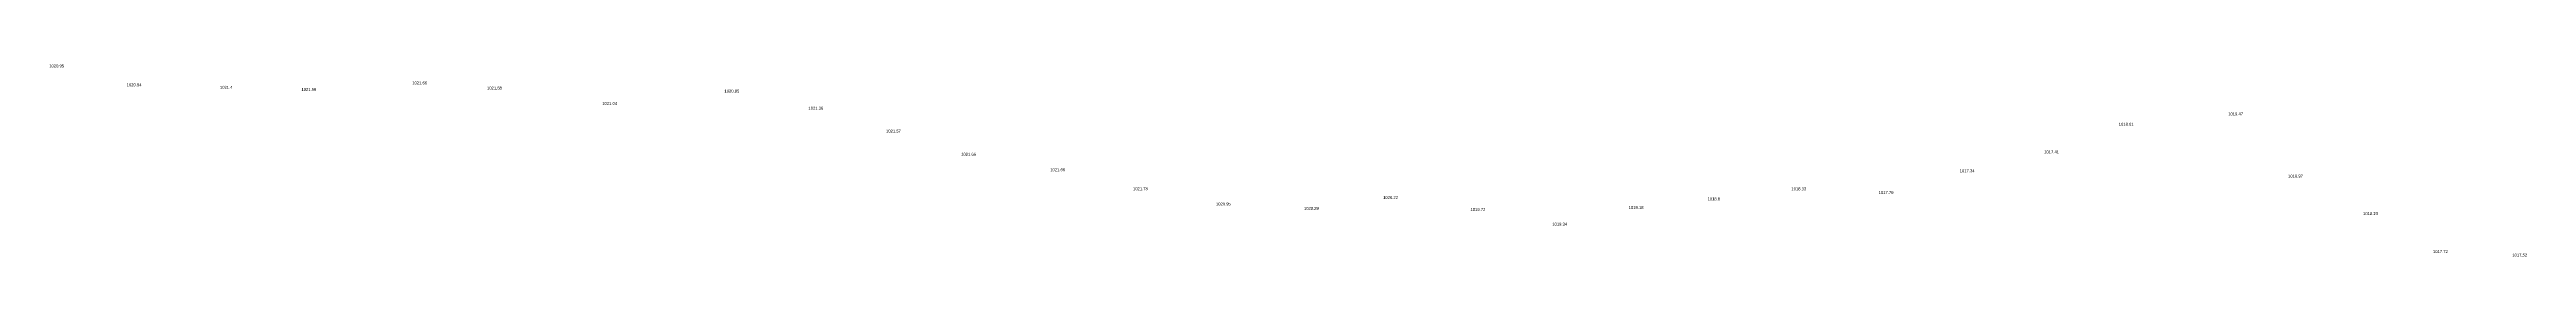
# Model space of a CAD drawing. Header units: inches. Extents: x 628884 to 629912, y 4519174 to 4520145.
# Drawn here: x 629685.1 to 629851.4, y 4519348.9 to 4519361.9 of the extents above; entities that cross this region are included whole.
import ezdxf

# ---------------------------------------------------------------- set-up
doc = ezdxf.new("R2010")
doc.units = ezdxf.units.IN
doc.header["$MEASUREMENT"] = 0

msp = doc.modelspace()

# ---------------------------------------------------------------- texts
for s, p in [('1020.95', (629685.06, 4519361.68, 1020.95)), ('1020.94', (629690.26, 4519360.41, 1020.94)), ('1021.4', (629696.52, 4519360.24, 1021.4)), ('1021.66', (629709.44, 4519360.54, 1021.66)), ('1021.58', (629702, 4519360.1, 1021.58)), ('1021.58', (629714.46, 4519360.19, 1021.58)), ('1021.04', (629722.2, 4519359.15, 1021.04)), ('1020.85', (629730.41, 4519359.99, 1020.85)), ('1021.36', (629736.05, 4519358.83, 1021.36)), ('1021.57', (629741.26, 4519357.29, 1021.57)), ('1018.01', (629824.06, 4519357.75, 1018.01)), ('1019.47', (629831.41, 4519358.45, 1019.47)), ('1021.66', (629746.31, 4519355.73, 1021.66)), ('1017.41', (629819.05, 4519355.89, 1017.41)), ('1021.66', (629752.29, 4519354.69, 1021.66)), ('1017.34', (629813.38, 4519354.62, 1017.34)), ('1018.97', (629835.43, 4519354.26, 1018.97)), ('1021.78', (629757.85, 4519353.41, 1021.78)), ('1020.95', (629763.42, 4519352.38, 1020.95)), ('1020.29', (629769.33, 4519352.08, 1020.29)), ('1020.22', (629774.65, 4519352.82, 1020.22)), ('1019.72', (629780.52, 4519352.01, 1019.72)), ('1019.18', (629791.14, 4519352.14, 1019.18)), ('1018.8', (629796.44, 4519352.72, 1018.8)), ('1018.33', (629802.07, 4519353.4, 1018.33)), ('1017.79', (629807.93, 4519353.15, 1017.79)), ('1019.34', (629786.01, 4519351.02, 1019.34)), ('1018.23', (629840.47, 4519351.73, 1018.23)), ('1017.72', (629845.16, 4519349.17, 1017.72)), ('1017.52', (629850.49, 4519348.94, 1017.52))]:
    msp.add_text(s, height=0.2).set_placement(p)

doc.saveas('drawing.dxf')
